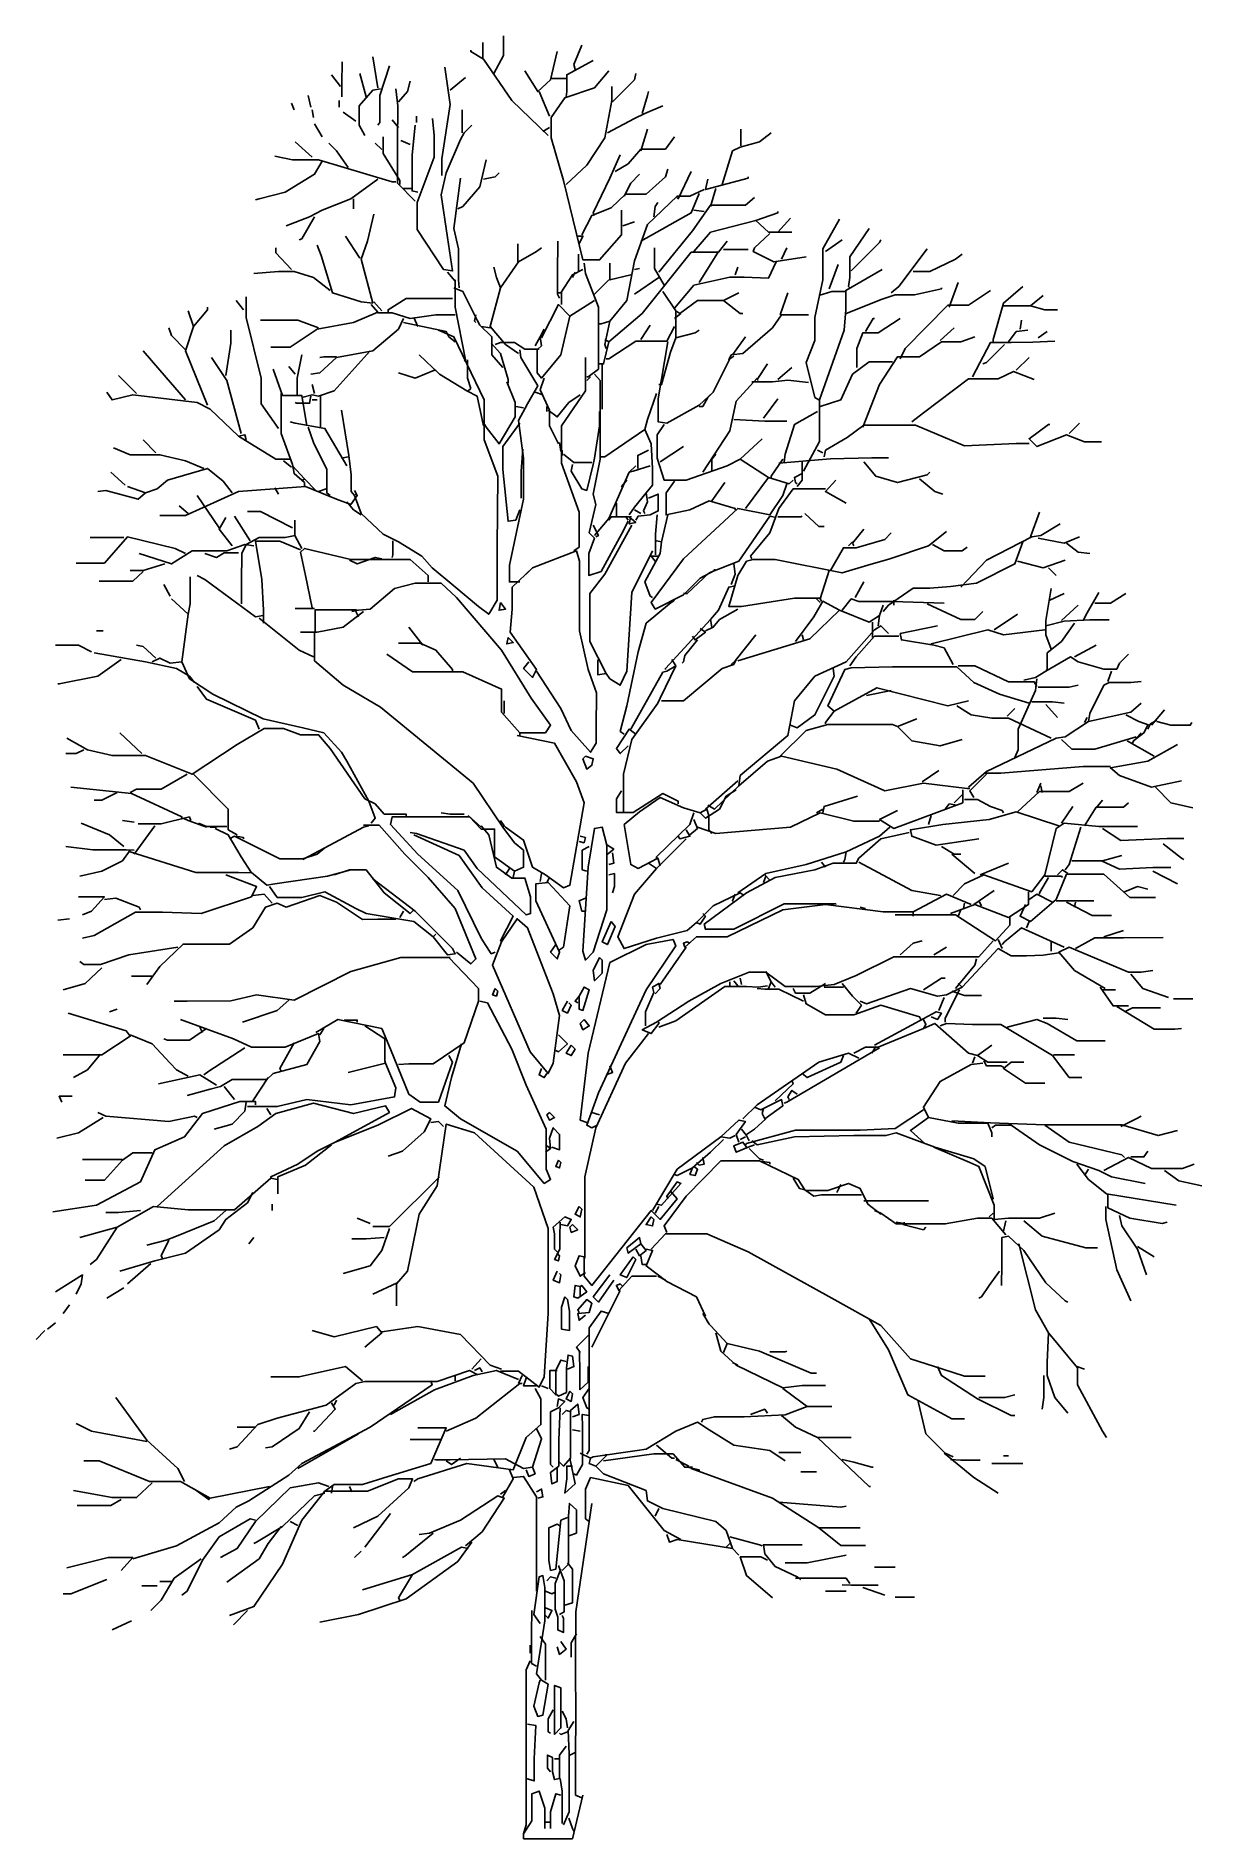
# Model space of a CAD drawing. Header units: metres. Extents: x -3.3 to 4.2, y -0.1 to 11.5.
import ezdxf

# ---------------------------------------------------------------- set-up
doc = ezdxf.new("R2010")
doc.units = ezdxf.units.M

msp = doc.modelspace()

# ---------------------------------------------------------------- linework, layer by layer
for p in [(-0.136, -0.033), (0.178, -0.066)]:
    msp.add_line(p, (-0.136, -0.066))
at = {"flags": 128}
for points in [[(-0.397, 11.331), (-0.397, 11.438)], [(-0.326, 11.24), (-0.264, 11.356), (-0.264, 11.48)], [(-1.07, 11.149), (-1.103, 11.347)], [(0.021, 10.843), (-0.211, 11.066), (-0.393, 11.331), (-0.475, 11.38), (-0.475, 11.389)], [(0.079, 11.38), (0.037, 11.199), (-0.045, 11.124), (-0.128, 11.256)], [(0.136, 11.091), (0.14, 11.124), (0.14, 11.232), (0.31, 11.322)], [(0.194, 11.265), (0.186, 11.298), (0.236, 11.422)], [(-1.31, 11.157), (-1.368, 11.232)], [(-1.298, 11.314), (-1.3, 11.174), (-1.3, 11.091)], [(-1.145, 11.091), (-1.186, 11.24)], [(-0.996, 11.289), (-1.058, 11.099), (-1.058, 10.926), (-1.07, 10.909)], [(-0.641, 11.281), (-0.607, 11.041), (-0.661, 10.694), (-0.661, 10.587)], [(-0.607, 11.132), (-0.508, 11.215)], [(0.492, 10.364), (0.492, 10.207), (0.351, 10.046), (0.244, 10.046), (0.12, 10.554), (0.041, 10.827), (0.041, 10.959), (0.128, 11.083), (0.318, 11.149), (0.409, 11.256)], [(0.045, 11.207), (0.136, 11.207)], [(0.434, 11.058), (0.574, 11.199), (0.583, 11.24)], [(-1.517, 11.099), (-1.5, 11.025)], [(-1.054, 11.141), (-1.103, 11.132), (-1.19, 11.033), (-1.19, 10.909), (-1.153, 10.843)], [(-0.955, 11.141), (-0.942, 11.033), (-0.944, 10.794), (-0.944, 10.537), (-0.831, 10.422)], [(-0.938, 11.058), (-0.88, 11.124), (-0.864, 11.19)], [(-0.037, 11.124), (0.029, 10.967)], [(0.43, 11.157), (0.43, 11.066), (0.384, 10.827), (0.269, 10.653), (0.136, 10.529)], [(0.624, 10.984), (0.657, 11.099), (0.665, 11.124)], [(-1.624, 11.05), (-1.607, 11.008)], [(-1.492, 11.008), (-1.483, 10.959)], [(-1.318, 11.066), (-1.318, 11.025)], [(-1.211, 10.934), (-1.293, 10.992)], [(-0.529, 10.86), (-0.529, 11.008)], [(0.401, 10.86), (0.574, 10.951), (0.641, 10.984), (0.756, 11.033)], [(-1.475, 10.918), (-1.426, 10.835)], [(-0.938, 10.893), (-0.979, 10.942)], [(-0.831, 10.909), (-0.851, 10.719), (-0.851, 10.488), (-0.814, 10.479)], [(-0.822, 10.967), (-0.822, 10.926)], [(-0.719, 10.951), (-0.709, 10.843), (-0.709, 10.703), (-0.818, 10.413), (-0.818, 10.24), (-0.649, 9.984), (-0.591, 9.975), (-0.624, 10.19), (-0.665, 10.463), (-0.632, 10.603), (-0.541, 10.818), (-0.517, 10.86), (-0.467, 10.909)], [(0.029, 10.893), (-0.012, 10.868)], [(0.616, 10.744), (0.657, 10.884)], [(1.45, 10.86), (1.376, 10.802), (1.252, 10.769), (1.202, 10.744), (1.136, 10.529)], [(1.256, 10.777), (1.256, 10.884)], [(-1.492, 10.703), (-1.599, 10.802)], [(-1.26, 10.637), (-1.335, 10.744), (-1.384, 10.794)], [(-1.045, 10.752), (-1.087, 10.794)], [(-1.037, 10.835), (-1.037, 10.727), (-0.93, 10.554), (-0.93, 10.529)], [(-0.922, 10.81), (-0.864, 10.785)], [(0.45, 10.612), (0.533, 10.661), (0.616, 10.756), (0.773, 10.756), (0.831, 10.835)], [(-1.426, 10.678), (-1.475, 10.595), (-1.665, 10.479), (-1.831, 10.438), (-1.855, 10.43)], [(-1.731, 10.711), (-1.616, 10.686), (-1.45, 10.686), (-0.979, 10.546), (-0.955, 10.546)], [(-0.376, 10.686), (-0.417, 10.513), (-0.525, 10.389), (-0.558, 10.372)], [(0.236, 10.207), (0.302, 10.331), (0.426, 10.38), (0.517, 10.467), (0.649, 10.467), (0.773, 10.579), (0.789, 10.628)], [(0.483, 10.719), (0.417, 10.57), (0.31, 10.347), (0.318, 10.331)], [(-1.07, 10.562), (-1.244, 10.438), (-1.426, 10.364), (-1.508, 10.322), (-1.657, 10.265)], [(-0.541, 10.57), (-0.583, 10.248), (-0.554, 10.116), (-0.554, 9.918), (-0.55, 9.868)], [(-0.393, 10.562), (-0.318, 10.579), (-0.293, 10.603)], [(0.508, 10.455), (0.55, 10.537), (0.607, 10.595)], [(0.938, 10.612), (0.855, 10.438), (0.847, 10.446)], [(1.045, 10.562), (1.029, 10.496), (1.302, 10.57), (1.302, 10.579)], [(-1.227, 10.438), (-1.227, 10.372)], [(-0.905, 10.504), (-0.847, 10.504)], [(1.021, 10.496), (0.93, 10.455), (0.847, 10.455), (0.657, 10.273), (0.574, 10.041), (0.525, 9.785), (0.417, 9.653), (0.384, 9.504), (0.393, 9.479)], [(0.988, 10.471), (0.938, 10.347), (0.616, 10.165)], [(0.698, 10.322), (0.707, 10.389), (0.723, 10.413)], [(0.731, 9.967), (0.946, 10.232), (1.062, 10.397), (1.285, 10.397), (1.343, 10.446)], [(1.095, 10.504), (1.062, 10.389)], [(-1.475, 10.322), (-1.558, 10.182), (-1.574, 10.174)], [(-1.095, 10.339), (-1.136, 10.165), (-1.178, 10.05), (-1.103, 9.769), (-1.178, 9.777), (-1.36, 9.835), (-1.434, 10.075), (-1.459, 10.141)], [(0.5, 10.265), (0.574, 10.289)], [(0.955, 10.364), (1.021, 10.356)], [(0.955, 10.099), (1.062, 10.223), (1.351, 10.298), (1.492, 10.347), (1.492, 10.356)], [(1.351, 10.298), (1.434, 10.223), (1.583, 10.223)], [(1.492, 10.223), (1.574, 10.314)], [(1.888, 10.306), (1.781, 10.116), (1.781, 9.918), (1.731, 9.678), (1.731, 9.529), (1.674, 9.389), (1.731, 9.165), (1.756, 9.149)], [(-1.186, 10.058), (-1.277, 10.199)], [(0.083, 10.165), (0.081, 9.959), (0.081, 9.827), (0.095, 9.802)], [(0.219, 10.149), (0.244, 10.199), (0.202, 10.199)], [(1.169, 10.165), (1.112, 10.095), (0.938, 10.095), (0.624, 9.703), (0.409, 9.521), (0.384, 9.537)], [(1.442, 10.215), (1.343, 10.124), (1.335, 10.099), (1.467, 10.033), (1.674, 10.066)], [(1.798, 10.099), (1.905, 10.174)], [(2.079, 10.248), (1.955, 10.066), (1.955, 9.934), (1.946, 9.876), (1.955, 9.868)], [(1.963, 9.975), (2.145, 10.157), (2.153, 10.174)], [(-1.624, 9.984), (-1.723, 10.091), (-1.723, 10.124)], [(-0.169, 9.446), (-0.252, 9.504), (-0.351, 9.62), (-0.285, 9.868), (-0.169, 10.033), (-0.054, 10.099), (-0.021, 10.124)], [(-0.174, 10.033), (-0.174, 10.149)], [(0.215, 10.083), (0.215, 9.975)], [(0.703, 10.124), (0.703, 9.992), (0.764, 9.884)], [(1.112, 10.099), (0.988, 9.901)], [(1.145, 10.112), (1.302, 10.112)], [(1.517, 10.05), (1.55, 10.124)], [(2.45, 10.116), (2.269, 9.876), (2.219, 9.835)], [(2.36, 9.971), (2.467, 9.971), (2.632, 10.05), (2.674, 10.083)], [(-1.864, 9.959), (-1.707, 9.971), (-1.607, 9.971), (-1.483, 9.934), (-1.376, 9.851)], [(-0.624, 9.967), (-0.574, 9.909)], [(-0.285, 9.868), (-0.31, 9.934), (-0.326, 10)], [(0.244, 9.984), (0.178, 9.951), (0.103, 9.835), (0.079, 9.835)], [(0.194, 9.967), (0.178, 9.934)], [(0.252, 10.025), (0.26, 9.959), (0.343, 9.744), (0.343, 9.347), (0.277, 9.298), (0.269, 9.298)], [(0.55, 9.951), (0.417, 9.918), (0.417, 10.025)], [(0.574, 9.984), (0.607, 9.992)], [(0.731, 9.934), (0.574, 9.827)], [(1.483, 10.033), (1.434, 9.93), (1.277, 9.936), (1.186, 9.936), (0.955, 9.884), (0.831, 9.736)], [(1.219, 9.951), (1.236, 10)], [(1.657, 8.694), (1.76, 8.884), (1.76, 9.149), (1.917, 9.595), (1.928, 9.727), (1.928, 9.851), (2.161, 9.984)], [(1.822, 9.86), (1.88, 10.017)], [(-0.583, 9.868), (-0.525, 9.843), (-0.434, 9.661), (-0.417, 9.628), (-0.339, 9.554), (-0.339, 9.438), (-0.269, 9.356)], [(-0.574, 9.918), (-0.574, 9.744), (-0.508, 9.405), (-0.517, 9.397)], [(0.107, 9.843), (0.107, 9.76)], [(0.409, 9.918), (0.318, 9.827)], [(0.756, 9.843), (0.839, 9.719), (0.839, 9.546), (0.963, 9.579), (0.988, 9.595)], [(1.244, 9.835), (1.145, 9.785), (1.252, 9.703), (1.269, 9.703)], [(1.508, 9.694), (1.558, 9.835)], [(1.756, 9.818), (1.839, 9.843), (1.93, 9.843)], [(1.93, 9.703), (2.161, 9.794), (2.244, 9.822), (2.368, 9.822), (2.541, 9.86), (2.541, 9.868)], [(2.277, 9.413), (2.31, 9.479), (2.583, 9.756), (2.715, 9.756), (2.855, 9.851)], [(2.591, 9.744), (2.649, 9.901)], [(3.062, 9.876), (2.938, 9.769), (2.872, 9.537), (2.872, 9.521)], [(3.112, 9.752), (3.194, 9.818)], [(-2.285, 9.719), (-2.252, 9.62), (-2.161, 9.727), (-2.161, 9.744)], [(-1.93, 9.727), (-1.979, 9.785)], [(-1.913, 9.81), (-1.913, 9.678), (-1.818, 9.289), (-1.818, 9.124), (-1.707, 8.967)], [(-1.112, 9.76), (-1.07, 9.711), (-1.227, 9.645), (-1.459, 9.603), (-1.632, 9.488), (-1.756, 9.488)], [(-1.095, 9.777), (-1.045, 9.719)], [(-1.07, 9.707), (-0.979, 9.707), (-0.864, 9.67), (-0.698, 9.694), (-0.574, 9.694)], [(-0.591, 9.798), (-0.888, 9.798), (-1.004, 9.727), (-1.004, 9.711)], [(0.318, 9.785), (0.161, 9.686), (0.087, 9.76), (-0.021, 9.546)], [(0.872, 9.703), (0.831, 9.67)], [(1.145, 9.785), (0.979, 9.785), (0.864, 9.703), (0.839, 9.719)], [(2.938, 9.752), (3.112, 9.752), (3.203, 9.727), (3.285, 9.727)], [(-2.302, 9.471), (-2.393, 9.562), (-2.409, 9.612)], [(-2.252, 9.62), (-2.302, 9.463), (-2.161, 9.116)], [(-2.045, 9.306), (-2.012, 9.513), (-2.012, 9.595)], [(-1.45, 9.612), (-1.583, 9.661), (-1.822, 9.661)], [(-0.905, 9.67), (-0.938, 9.603), (-1.103, 9.463), (-1.335, 9.422), (-1.442, 9.322), (-1.5, 9.314)], [(-0.682, 9.595), (-0.583, 9.554), (-0.388, 9.149), (-0.388, 8.893), (-0.302, 8.661), (-0.306, 8.207), (-0.306, 7.868), (-0.359, 7.777), (-0.426, 7.827), (-0.583, 7.959), (-0.723, 8.075), (-0.789, 8.149), (-0.938, 8.24), (-1.037, 8.289), (-1.178, 8.422), (-1.219, 8.537), (-1.211, 8.546)], [(-0.905, 9.645), (-0.632, 9.587), (-0.616, 9.554), (-0.574, 9.521)], [(-0.839, 9.678), (-0.814, 9.62)], [(-0.442, 9.694), (-0.45, 9.653), (-0.442, 9.645)], [(-0.409, 9.62), (-0.351, 9.612)], [(0.161, 9.686), (0.103, 9.438), (-0.021, 9.289), (-0.05, 9.322), (-0.05, 9.471), (-0.037, 9.479)], [(-0.004, 9.603), (-0.029, 9.554)], [(0.417, 9.653), (0.36, 9.637), (0.351, 9.637)], [(0.831, 9.62), (0.781, 9.525), (0.583, 9.525), (0.409, 9.413), (0.393, 9.413)], [(0.616, 9.537), (0.674, 9.628)], [(1.178, 9.405), (1.194, 9.438), (1.269, 9.446), (1.459, 9.612), (1.517, 9.694), (1.69, 9.694)], [(2.277, 9.67), (2.136, 9.579), (2.037, 9.579), (2, 9.479), (2, 9.356)], [(2.054, 9.587), (2.103, 9.67), (2.112, 9.67)], [(2.533, 9.529), (2.624, 9.612)], [(3.095, 9.595), (3.021, 9.587), (2.971, 9.521)], [(3.045, 9.603), (3.054, 9.661)], [(3.161, 9.546), (3.219, 9.587)], [(-0.343, 9.513), (-0.285, 9.446), (-0.236, 9.281), (-0.236, 9.256)], [(-0.318, 9.504), (-0.285, 9.517), (-0.194, 9.517), (-0.128, 9.475), (-0.045, 9.475), (-0.021, 9.496), (-0.029, 9.554), (-0.062, 9.496)], [(-0.161, 9.471), (-0.153, 9.422), (-0.045, 9.24), (-0.112, 9.124), (-0.169, 9.017), (-0.136, 8.777), (-0.136, 8.513), (-0.227, 8.091), (-0.227, 7.984), (-0.161, 7.984)], [(0.409, 9.521), (0.376, 9.38), (0.351, 9.38)], [(0.789, 9.521), (0.727, 9.157), (0.727, 9.008), (0.781, 9), (0.988, 9.116), (1.079, 9.198), (1.186, 9.413), (1.211, 9.43)], [(0.839, 9.546), (0.806, 9.455), (0.748, 9.248), (0.731, 9.248)], [(1.202, 9.438), (1.285, 9.554)], [(2.037, 8.975), (2.145, 9.248), (2.26, 9.426), (2.401, 9.426), (2.541, 9.521), (2.665, 9.521), (2.756, 9.554)], [(3.269, 9.525), (3.128, 9.519), (2.988, 9.516), (2.855, 9.516), (2.74, 9.298)], [(2.946, 9.504), (2.831, 9.389), (2.806, 9.38)], [(-2.302, 9.149), (-2.467, 9.339), (-2.574, 9.463)], [(-2.136, 9.422), (-2.037, 9.273), (-1.946, 8.934)], [(-1.599, 9.314), (-1.641, 9.364)], [(-1.558, 9.438), (-1.587, 9.289), (-1.587, 9.182)], [(-1.12, 9.463), (-1.351, 9.207), (-1.45, 9.174), (-1.492, 9.182), (-1.558, 9.165)], [(-1.335, 9.426), (-1.417, 9.426), (-1.442, 9.422)], [(-0.806, 9.438), (-0.674, 9.314), (-0.5, 9.207), (-0.434, 9.174), (-0.393, 8.984)], [(-0.496, 9.405), (-0.496, 9.289), (-0.475, 9.223), (-0.492, 9.207)], [(0.26, 9.422), (0.26, 9.207), (0.107, 8.984), (0.107, 8.744), (0.219, 8.43), (0.219, 8.207), (0.186, 8.182)], [(0.368, 9.38), (0.368, 9.091)], [(1.426, 9.38), (1.36, 9.281), (1.368, 9.273)], [(1.492, 9.281), (1.583, 9.356)], [(2.227, 9.393), (2.079, 9.393), (1.971, 9.314), (1.897, 9.149), (1.764, 9.108)], [(3.021, 9.339), (3.103, 9.422)], [(-2.616, 9.19), (-2.731, 9.306)], [(-1.74, 9.347), (-1.682, 9.178), (-1.558, 9.178), (-1.525, 8.984)], [(-1.475, 9.19), (-1.492, 9.248)], [(-0.707, 9.339), (-0.831, 9.289), (-0.938, 9.322)], [(-0.707, 9.347), (-0.674, 9.314)], [(-0.244, 9.265), (-0.19, 9.132), (-0.19, 9.041), (-0.293, 8.868), (-0.376, 8.975), (-0.384, 8.992)], [(-0.004, 9.289), (-0.029, 9.215), (0.029, 9.083), (0.029, 8.984), (0.087, 8.868)], [(0.293, 9.298), (0.269, 9.273)], [(0.318, 9.314), (0.355, 9.273), (0.355, 8.769), (0.31, 8.546), (0.326, 8.479), (0.285, 8.298), (0.318, 8.265), (0.281, 8.165), (0.281, 8.025), (0.36, 8.05), (0.492, 8.289), (0.533, 8.372)], [(1.36, 9.289), (1.227, 9.141), (1.186, 8.951), (1.012, 8.686)], [(1.69, 9.26), (1.558, 9.275), (1.459, 9.266), (1.326, 9.266)], [(3.136, 9.281), (3.004, 9.331), (2.905, 9.285), (2.715, 9.285), (2.426, 9.066), (2.351, 9.008)], [(-2.806, 9.198), (-2.773, 9.149), (-2.641, 9.182), (-2.227, 9.132), (-2.145, 9.091), (-1.963, 8.917), (-1.922, 8.926), (-1.913, 8.893)], [(-1.69, 9.19), (-1.69, 8.934), (-1.616, 8.736), (-1.607, 8.678), (-1.541, 8.62), (-1.541, 8.595)], [(-1.5, 9.174), (-1.508, 9.128), (-1.591, 9.128), (-1.599, 9.132)], [(-1.492, 9.149), (-1.459, 9.149)], [(-1.438, 9.174), (-1.438, 8.975)], [(-0.062, 9.198), (-0.012, 9.182)], [(0.227, 9.182), (0.153, 9.132), (0.079, 9.041), (0.021, 9.083)], [(0.715, 9.19), (0.657, 9.025), (0.641, 8.959), (0.384, 8.785), (0.36, 8.785)], [(1.07, 9.19), (1.045, 9.165), (1.012, 9.108), (0.988, 9.108)], [(1.401, 9.033), (1.492, 9.157)], [(-1.269, 8.727), (-1.409, 8.967), (-1.599, 9), (-1.632, 9.008)], [(-1.302, 9.083), (-1.256, 8.794), (-1.242, 8.67), (-1.242, 8.562), (-1.219, 8.537)], [(-0.186, 9.108), (-0.136, 9.099)], [(0.012, 9.108), (0.012, 9.075)], [(0.351, 9.075), (0.351, 8.984), (0.318, 8.777), (0.31, 8.736), (0.269, 8.57), (0.236, 8.579), (0.169, 8.694), (0.178, 8.736)], [(1.211, 9.025), (1.409, 9.013), (1.55, 9.013)], [(1.748, 9.075), (1.599, 8.992), (1.541, 8.802), (1.533, 8.752), (1.541, 8.744)], [(-2.492, 8.81), (-2.574, 8.893)], [(-1.963, 8.917), (-1.723, 8.769), (-1.632, 8.769)], [(-1.517, 8.975), (-1.483, 8.876), (-1.397, 8.703), (-1.397, 8.554), (-1.376, 8.537)], [(-0.161, 9), (-0.269, 8.851), (-0.269, 8.703), (-0.236, 8.372), (-0.186, 8.38), (-0.161, 8.446)], [(0.641, 8.959), (0.682, 8.868), (0.69, 8.711), (0.69, 8.603), (0.649, 8.554), (0.657, 8.496), (0.632, 8.438), (0.641, 8.422)], [(0.764, 8.992), (0.719, 8.926), (0.719, 8.777), (0.764, 8.636), (0.905, 8.636), (1.169, 8.727), (1.252, 8.769), (1.434, 8.653), (1.285, 8.455)], [(1.252, 8.769), (1.393, 8.901)], [(1.789, 8.785), (1.798, 8.827), (1.938, 8.909), (2.045, 8.988), (2.376, 8.988), (2.69, 8.856), (3.021, 8.87), (3.103, 8.87)], [(3.566, 8.88), (3.459, 8.88), (3.343, 8.926), (3.153, 8.851), (3.103, 8.901), (3.227, 8.992), (3.236, 8.992)], [(3.36, 8.934), (3.426, 9)], [(-2.186, 8.711), (-2.302, 8.76), (-2.467, 8.798), (-2.657, 8.798), (-2.765, 8.843)], [(-1.26, 8.785), (-1.302, 8.777)], [(-0.14, 8.835), (-0.151, 8.694), (-0.151, 8.521)], [(0.095, 8.876), (0.103, 8.818)], [(0.112, 8.827), (0.112, 8.794)], [(0.12, 8.802), (0.186, 8.748), (0.302, 8.748)], [(0.665, 8.827), (0.595, 8.794), (0.595, 8.711)], [(0.74, 8.752), (0.888, 8.851)], [(1.095, 8.802), (1.07, 8.769), (1.07, 8.694)], [(1.5, 8.744), (1.831, 8.773), (2.095, 8.779), (2.203, 8.779)], [(1.748, 8.827), (1.781, 8.81)], [(-2.781, 8.686), (-2.69, 8.603)], [(-2.674, 8.595), (-2.558, 8.554), (-2.484, 8.579), (-2.417, 8.636), (-2.161, 8.711), (-2.062, 8.628), (-2.004, 8.554)], [(-1.674, 8.76), (-1.624, 8.719)], [(-1.616, 8.727), (-1.541, 8.645), (-1.55, 8.636)], [(0.583, 8.727), (0.541, 8.686), (0.409, 8.389), (0.318, 8.281)], [(0.674, 8.727), (0.566, 8.694), (0.541, 8.686)], [(1.525, 8.769), (1.45, 8.661), (1.45, 8.653)], [(1.649, 8.678), (1.599, 8.653), (1.607, 8.62), (1.616, 8.612)], [(1.649, 8.76), (1.649, 8.636), (1.616, 8.595)], [(2.045, 8.752), (2.12, 8.661), (2.26, 8.62), (2.45, 8.67), (2.467, 8.686)], [(-2.558, 8.554), (-2.607, 8.513), (-2.814, 8.57), (-2.864, 8.562)], [(-2.467, 8.409), (-2.302, 8.409), (-1.963, 8.562), (-1.533, 8.595), (-1.335, 8.513), (-1.244, 8.479), (-1.202, 8.537), (-1.219, 8.57)], [(-1.731, 8.587), (-1.707, 8.546)], [(-1.541, 8.645), (-1.467, 8.57)], [(-1.401, 8.579), (-1.45, 8.562)], [(0.525, 8.636), (0.492, 8.595), (0.5, 8.587)], [(0.649, 8.554), (0.574, 8.463), (0.541, 8.413)], [(0.665, 8.521), (0.727, 8.546), (0.727, 8.438), (0.674, 8.413), (0.599, 8.405), (0.583, 8.38)], [(1.55, 8.612), (1.525, 8.537), (1.442, 8.413), (1.236, 8.455), (0.888, 8.132), (0.682, 7.851), (0.707, 7.81), (0.888, 7.901), (0.996, 8.008), (1.087, 8.058), (1.087, 8.066)], [(0.831, 8.628), (0.777, 8.554), (0.777, 8.413), (0.93, 8.446), (1.054, 8.504), (1.219, 8.455), (1.219, 8.446)], [(1.07, 8.504), (1.153, 8.62)], [(1.798, 8.579), (1.591, 8.579), (1.5, 8.455), (1.442, 8.298), (1.318, 8.149), (1.326, 8.132)], [(1.434, 8.653), (1.566, 8.612), (1.591, 8.636)], [(1.864, 8.636), (1.798, 8.562), (1.93, 8.488)], [(2.401, 8.645), (2.5, 8.562), (2.55, 8.546)], [(-2.285, 8.422), (-2.343, 8.471)], [(-2.227, 8.537), (-2.087, 8.331)], [(-1.616, 8.331), (-1.822, 8.434), (-1.905, 8.434)], [(-1.269, 8.496), (-1.227, 8.446), (-1.178, 8.413)], [(0.459, 8.488), (0.459, 8.405)], [(0.574, 8.446), (0.616, 8.422)], [(3.112, 8.273), (3.169, 8.43)], [(-2.045, 8.397), (-2.087, 8.322), (-2.004, 8.215)], [(-1.888, 8.248), (-1.988, 8.405)], [(-1.603, 8.38), (-1.603, 8.281), (-1.558, 8.198)], [(0.558, 8.347), (0.384, 8.033), (0.289, 7.909), (0.289, 7.603), (0.393, 7.397)], [(0.31, 8.347), (0.343, 8.281), (0.326, 8.273)], [(0.55, 8.405), (0.541, 8.355), (0.583, 8.364), (0.541, 8.401), (0.426, 8.401), (0.409, 8.38)], [(0.517, 8.405), (0.533, 8.38)], [(0.719, 8.413), (0.709, 8.289), (0.709, 8.157)], [(0.789, 8.413), (0.748, 8.24), (0.715, 8.248)], [(1.483, 8.397), (1.442, 8.405), (1.244, 8.116), (1.054, 8.041), (0.913, 7.909), (0.888, 7.909)], [(1.492, 8.401), (1.641, 8.401), (1.649, 8.405)], [(1.665, 8.422), (1.756, 8.339), (1.789, 8.339)], [(2.045, 8.322), (1.971, 8.232), (1.979, 8.215)], [(2.665, 7.951), (2.831, 8.124), (3.12, 8.273), (3.178, 8.281), (3.302, 8.355)], [(-2.302, 8.165), (-2.368, 8.198), (-2.674, 8.273), (-2.822, 8.103), (-3.004, 8.103)], [(-2.698, 8.269), (-2.913, 8.269)], [(-2.599, 8.165), (-2.393, 8.099), (-2.26, 8.182), (-2.037, 8.182), (-1.922, 8.223), (-1.864, 8.215)], [(-1.599, 8.281), (-1.665, 8.269), (-1.831, 8.269), (-1.913, 8.223), (-1.942, 8.165), (-1.944, 7.984), (-1.944, 7.843)], [(-1.566, 8.19), (-1.698, 8.244), (-1.855, 8.244), (-1.814, 8), (-1.802, 7.802), (-1.802, 7.719)], [(-1.492, 7.818), (-1.533, 8.025), (-1.566, 8.174), (-1.541, 8.198), (-1.244, 8.128), (-0.864, 8.128), (-0.748, 8.025), (-0.748, 7.984)], [(-0.975, 8.248), (-0.975, 8.157), (-0.979, 8.141)], [(0.748, 8.24), (0.74, 8.165), (0.641, 7.984), (0.674, 7.893), (0.69, 7.884)], [(2.574, 8.306), (2.459, 8.215), (2.211, 8.132), (2.07, 8.091), (1.905, 8.041), (1.475, 8.128), (1.335, 8.128), (1.293, 8.116), (1.236, 8.025), (1.178, 7.827), (1.26, 7.827), (1.599, 7.88), (1.764, 7.88)], [(1.831, 8.058), (1.913, 8.203), (1.996, 8.203), (2.178, 8.256), (2.219, 8.298)], [(1.971, 8.24), (1.946, 8.215)], [(3.062, 8.24), (3.012, 8.099), (2.765, 7.975), (2.599, 7.955), (2.467, 7.944), (2.36, 7.944), (2.203, 7.835), (2.169, 7.794)], [(2.484, 8.223), (2.558, 8.182), (2.674, 8.182), (2.707, 8.207)], [(3.161, 8.265), (3.327, 8.232), (3.426, 8.273)], [(3.343, 8.232), (3.417, 8.174), (3.492, 8.165)], [(-2.434, 8.099), (-2.574, 8.058), (-2.657, 8.058)], [(-1.963, 8.17), (-2.054, 8.17), (-2.103, 8.141), (-2.178, 8.165)], [(-1.045, 8.132), (-1.087, 8.141), (-1.202, 8.099), (-1.252, 8.124)], [(-0.103, 7.471), (-0.136, 7.43), (-0.079, 7.372), (-0.054, 7.422), (-0.223, 7.661), (-0.209, 7.81), (-0.209, 7.951), (-0.079, 8.075), (0.202, 8.182), (0.223, 8.116), (0.223, 7.67), (0.277, 7.422), (0.331, 7.273), (0.329, 7.05), (0.329, 6.951), (0.293, 6.893), (0.169, 7.033), (0.103, 7.174), (-0.054, 7.413)], [(0.69, 8.182), (0.558, 7.917), (0.525, 7.413), (0.483, 7.322), (0.417, 7.364), (0.393, 7.397), (0.339, 7.389), (0.339, 7.479), (0.343, 7.488)], [(0.674, 8.157), (0.707, 8.116)], [(0.682, 8.149), (0.723, 8.149)], [(1.211, 8.099), (1.219, 8.033), (1.194, 7.967)], [(3.029, 8.116), (3.194, 8.075), (3.335, 8.124)], [(-2.574, 8.05), (-2.641, 7.988), (-2.855, 7.988)], [(-2.442, 7.967), (-2.401, 7.893)], [(-2.393, 7.876), (-2.285, 7.777), (-2.273, 7.843), (-2.273, 8.017)], [(-1.806, 7.769), (-1.855, 7.76), (-2.178, 8), (-2.227, 8.025)], [(-1.236, 7.794), (-1.194, 7.802), (-1.12, 7.81), (-0.963, 7.942), (-0.831, 7.975), (-0.665, 7.975), (-0.566, 7.884), (-0.277, 7.546), (-0.087, 7.24), (0.037, 7.066), (0.004, 7.017), (-0.161, 7.017), (-0.161, 7)], [(-0.079, 8.075), (-0.12, 8.033)], [(1.822, 8.058), (1.764, 7.876), (1.773, 7.86)], [(1.988, 7.884), (2.045, 7.984)], [(3.227, 8.075), (3.277, 8.025)], [(-0.285, 7.851), (-0.252, 7.81), (-0.293, 7.802), (-0.285, 7.851)], [(0.831, 7.868), (0.798, 7.843), (0.789, 7.851)], [(1.219, 7.959), (1.178, 7.951), (1.112, 7.802), (1.062, 7.744)], [(1.607, 7.603), (1.723, 7.76), (1.781, 7.86), (1.888, 7.802), (1.698, 7.62), (1.236, 7.479)], [(1.74, 7.876), (1.764, 7.851)], [(2.558, 7.847), (2.227, 7.858), (2.012, 7.858), (1.963, 7.876), (1.905, 7.802)], [(2.236, 7.868), (2.236, 7.835)], [(3.244, 7.942), (3.211, 7.736), (3.211, 7.645), (3.244, 7.554)], [(3.236, 7.868), (3.327, 7.909)], [(3.55, 7.917), (3.475, 7.785), (3.45, 7.736)], [(3.525, 7.847), (3.624, 7.847), (3.723, 7.909)], [(-2.285, 7.777), (-2.326, 7.471), (-2.277, 7.364), (-2.128, 7.265), (-1.806, 7.108), (-1.55, 7.05), (-1.417, 7.017), (-1.302, 6.893), (-1.269, 6.835), (-1.128, 6.579), (-1.087, 6.471), (-1.112, 6.438)], [(-1.831, 7.752), (-1.574, 7.546), (-1.483, 7.504)], [(-1.475, 7.814), (-1.599, 7.814)], [(-1.161, 7.794), (-1.293, 7.694), (-1.459, 7.661), (-1.566, 7.661)], [(-1.471, 7.661), (-1.471, 7.806), (-1.211, 7.806), (-1.202, 7.802)], [(-1.211, 7.794), (-1.194, 7.76)], [(0.798, 7.843), (0.649, 7.719), (0.599, 7.537), (0.525, 7.19), (0.483, 7.025), (0.508, 7.008)], [(1.07, 7.694), (1.062, 7.744), (0.773, 7.43), (0.773, 7.422)], [(1.236, 7.81), (1.12, 7.744), (1.079, 7.694), (1.029, 7.67)], [(2.169, 7.835), (2.145, 7.769), (2.079, 7.727), (1.888, 7.802)], [(2.145, 7.769), (2.136, 7.703)], [(2.45, 7.843), (2.665, 7.744), (2.756, 7.744), (2.806, 7.794)], [(2.88, 7.678), (3.029, 7.777)], [(3.211, 7.703), (3.327, 7.732), (3.492, 7.742), (3.616, 7.742)], [(3.31, 7.736), (3.417, 7.835)], [(-2.872, 7.67), (-2.831, 7.67)], [(-1.475, 7.661), (-1.475, 7.479), (-1.293, 7.322), (-1.054, 7.182), (-0.459, 6.694), (-0.269, 6.413), (-0.194, 6.314), (-0.136, 6.265), (-0.136, 6.157), (-0.194, 6.132), (-0.322, 6.223), (-0.322, 6.401), (-0.409, 6.401), (-0.483, 6.479), (-0.979, 6.479), (-0.988, 6.43), (-0.814, 6.24), (-0.558, 6.008), (-0.409, 5.703), (-0.343, 5.603), (-0.318, 5.612)], [(-0.781, 7.579), (-0.872, 7.694)], [(-0.236, 7.628), (-0.202, 7.595), (-0.244, 7.587), (-0.236, 7.628)], [(0.996, 7.686), (1.029, 7.661), (0.963, 7.612), (0.946, 7.636)], [(1.045, 6.554), (1.087, 6.529), (1.244, 6.678), (1.252, 6.744), (1.558, 7), (1.599, 7.223), (1.731, 7.38), (1.93, 7.471), (2.112, 7.678), (2.153, 7.703), (2.203, 7.653)], [(1.351, 7.645), (1.219, 7.479), (1.194, 7.455)], [(1.649, 7.645), (1.657, 7.612)], [(1.955, 7.446), (1.996, 7.504), (2.112, 7.636), (2.244, 7.636), (2.269, 7.636)], [(2.099, 7.727), (2.099, 7.628)], [(2.517, 7.703), (2.277, 7.653), (2.285, 7.612), (2.492, 7.579), (2.558, 7.562), (2.616, 7.455)], [(3.203, 7.678), (2.938, 7.645), (2.839, 7.678), (2.475, 7.587), (2.475, 7.579)], [(3.393, 7.719), (3.31, 7.603), (3.219, 7.529), (3.219, 7.422), (3.211, 7.413)], [(-3.136, 7.579), (-2.988, 7.579), (-2.905, 7.537)], [(-2.888, 7.529), (-2.558, 7.471), (-2.36, 7.43), (-2.277, 7.38), (-2.244, 7.339)], [(-2.492, 7.496), (-2.574, 7.57), (-2.616, 7.579)], [(-1.012, 7.521), (-0.847, 7.409), (-0.525, 7.409), (-0.277, 7.298), (-0.277, 7.149), (-0.161, 7.017)], [(-0.938, 7.591), (-0.798, 7.591), (-0.698, 7.546), (-0.591, 7.422), (-0.591, 7.413)], [(0.979, 7.612), (0.897, 7.513), (0.888, 7.471), (0.88, 7.463)], [(3.74, 7.521), (3.682, 7.463), (3.665, 7.426), (3.583, 7.426), (3.417, 7.471), (3.368, 7.504), (3.211, 7.413), (3.145, 7.372), (3.07, 7.355)], [(3.393, 7.504), (3.533, 7.579)], [(-2.715, 7.488), (-2.864, 7.38), (-3.112, 7.331), (-3.12, 7.331)], [(-2.517, 7.471), (-2.467, 7.496), (-2.401, 7.463), (-2.326, 7.471)], [(0.504, 6.504), (0.504, 6.752), (0.558, 6.975), (0.723, 7.207), (0.74, 7.24), (0.839, 7.446), (0.781, 7.413), (0.756, 7.405), (0.55, 7.041)], [(1.227, 7.488), (1.211, 7.455), (1.136, 7.43), (0.888, 7.223), (0.748, 7.223)], [(0.814, 7.488), (0.839, 7.446)], [(1.847, 7.43), (1.855, 7.38), (1.731, 7.132), (1.616, 7.05), (1.574, 7.066)], [(2.715, 7.223), (2.583, 7.19), (2.128, 7.306), (1.855, 7.157), (1.814, 7.19), (1.922, 7.422), (1.963, 7.434), (2.227, 7.44), (2.641, 7.44), (2.748, 7.339), (2.913, 7.265), (3.103, 7.207)], [(2.649, 7.446), (2.756, 7.446), (2.971, 7.343), (3.136, 7.343), (3.153, 7.314)], [(3.632, 7.413), (3.608, 7.347)], [(-2.227, 7.314), (-2.169, 7.232), (-1.855, 7.099), (-1.831, 7.041)], [(2.219, 7.289), (2.062, 7.256)], [(3.153, 7.364), (3.145, 7.289), (3.033, 7.041), (3.033, 6.909), (3.012, 6.86)], [(3.161, 7.31), (3.36, 7.31), (3.417, 7.322)], [(3.484, 7.091), (3.492, 7.141), (3.583, 7.322), (3.616, 7.339), (3.756, 7.339), (3.822, 7.347)], [(-0.26, 7.223), (-0.26, 7.141)], [(2.641, 7.19), (2.731, 7.132), (2.864, 7.112), (2.971, 7.112), (3.244, 6.984)], [(2.715, 6.67), (2.831, 6.769), (3.277, 6.984), (3.335, 6.992), (3.484, 7.091), (3.756, 7.149), (3.822, 7.207)], [(2.963, 7.124), (3.012, 7.174)], [(3.12, 7.215), (3.252, 7.215), (3.327, 7.207)], [(3.211, 7.198), (3.285, 7.116)], [(3.971, 7.165), (3.888, 7.066)], [(-3.062, 6.984), (-2.93, 6.909), (-2.773, 6.872), (-2.558, 6.872), (-2.26, 6.752), (-1.971, 6.942), (-1.798, 7.046), (-1.674, 7.046), (-1.566, 7.004), (-1.45, 7.004), (-1.376, 6.917), (-1.153, 6.595), (-1.087, 6.562), (-1.029, 6.496), (-0.888, 6.496), (-0.888, 6.479)], [(1.508, 6.868), (1.674, 7.033), (1.814, 7.07), (2.227, 7.07), (2.26, 7.058)], [(1.855, 7.157), (1.798, 7.083), (1.798, 7.074)], [(2.384, 7.108), (2.26, 7.058), (2.351, 6.967), (2.533, 6.934), (2.674, 6.975)], [(3.475, 7.116), (3.459, 7.083)], [(3.723, 7.132), (3.806, 7.091), (3.872, 7.066), (3.88, 7.074)], [(3.864, 7.066), (3.839, 7.017), (3.773, 6.967), (3.765, 6.951)], [(3.922, 7.099), (3.88, 7.074), (3.864, 7.041)], [(3.922, 7.091), (4.012, 7.066), (4.136, 7.066), (4.145, 7.083)], [(-2.583, 6.884), (-2.723, 7.017)], [(-0.178, 7), (0.062, 6.951), (0.202, 6.703), (0.252, 6.57), (0.161, 6.041), (0.12, 6.025), (0.004, 6.108), (-0.079, 6.157), (-0.136, 6.331), (-0.252, 6.413), (-0.26, 6.422)], [(0.533, 6.934), (0.483, 6.884), (0.459, 6.917), (0.541, 7.041), (0.583, 7.008)], [(3.789, 6.992), (3.525, 6.913), (3.376, 6.913), (3.31, 6.975)], [(4.079, 6.711), (3.888, 6.67), (3.682, 6.744), (3.624, 6.793), (3.864, 6.835), (4.054, 6.942)], [(3.731, 6.967), (3.905, 6.868)], [(3.822, 7.017), (3.789, 6.984)], [(-2.955, 6.909), (-3.004, 6.884), (-3.07, 6.884)], [(0.26, 6.868), (0.31, 6.851), (0.302, 6.81), (0.269, 6.785), (0.244, 6.851), (0.26, 6.868)], [(1.244, 6.678), (1.426, 6.835), (1.517, 6.868), (1.872, 6.785), (2.178, 6.645), (2.426, 6.694), (2.707, 6.661), (2.723, 6.661)], [(-2.293, 6.752), (-2.459, 6.657), (-2.616, 6.657), (-2.657, 6.636)], [(-2.252, 6.752), (-2.029, 6.529), (-2.029, 6.397), (-1.971, 6.364)], [(1.236, 6.711), (1.029, 6.529)], [(2.417, 6.703), (2.525, 6.777)], [(2.831, 6.752), (2.723, 6.645), (2.748, 6.603)], [(3.624, 6.802), (3.45, 6.802), (2.922, 6.76), (2.822, 6.76)], [(-3.037, 6.67), (-2.649, 6.628), (-2.326, 6.479), (-2.326, 6.471)], [(-2.74, 6.636), (-2.839, 6.587), (-2.888, 6.587)], [(0.492, 6.645), (0.459, 6.595), (0.459, 6.508), (0.566, 6.508), (0.756, 6.628), (0.855, 6.579), (0.855, 6.562)], [(0.996, 6.504), (0.888, 6.537), (0.74, 6.603), (0.607, 6.512), (0.508, 6.43), (0.55, 6.174), (0.599, 6.149), (0.723, 6.215), (0.74, 6.165)], [(1.227, 6.653), (1.161, 6.612), (1.12, 6.529), (1.029, 6.471), (0.996, 6.504), (1.037, 6.529), (1.05, 6.488), (1.05, 6.397), (1.07, 6.372)], [(2.004, 6.612), (1.789, 6.546), (1.781, 6.504)], [(2.678, 6.653), (2.678, 6.57), (2.236, 6.405), (2.145, 6.463), (2.26, 6.521)], [(2.674, 6.62), (2.624, 6.57)], [(2.69, 6.591), (2.773, 6.591), (2.855, 6.546), (2.93, 6.521), (2.938, 6.504)], [(3.029, 6.512), (3.169, 6.641), (3.36, 6.641), (3.45, 6.694)], [(3.178, 6.694), (3.153, 6.636)], [(3.178, 6.678), (3.186, 6.636)], [(3.533, 6.537), (3.574, 6.587)], [(3.913, 6.67), (4.012, 6.57), (4.153, 6.537)], [(-2.607, 6.434), (-2.459, 6.434), (-2.277, 6.479), (-2.269, 6.455)], [(-2.318, 6.471), (-2.285, 6.455), (-2.169, 6.413)], [(-0.517, 6.496), (-0.607, 6.496), (-0.665, 6.504)], [(-0.492, 6.488), (-0.409, 6.413)], [(0.955, 6.504), (0.93, 6.43), (0.715, 6.223), (0.715, 6.215)], [(0.979, 6.413), (1.095, 6.372), (1.574, 6.413), (1.764, 6.504), (1.979, 6.451), (2.145, 6.451)], [(1.781, 6.529), (1.74, 6.504)], [(2.781, 6.339), (2.508, 6.298), (2.351, 6.355), (2.343, 6.397), (2.55, 6.43), (2.847, 6.463), (3.021, 6.512), (3.293, 6.422)], [(2.475, 6.488), (2.459, 6.43)], [(2.641, 6.554), (2.591, 6.562), (2.566, 6.529)], [(3.31, 6.438), (3.384, 6.546)], [(3.459, 6.422), (3.533, 6.541), (3.707, 6.541), (3.74, 6.57)], [(-2.698, 6.289), (-2.789, 6.364), (-2.971, 6.438)], [(-2.707, 6.455), (-2.632, 6.446)], [(-2.112, 6.405), (-2.029, 6.364), (-1.946, 6.223), (-1.88, 6.12), (-1.963, 6.122), (-2.236, 6.122), (-2.657, 6.256)], [(-2.5, 6.422), (-2.632, 6.24)], [(-2.219, 6.438), (-2.169, 6.417), (-2.037, 6.417)], [(-2.145, 6.413), (-2.103, 6.413)], [(-1.409, 6.281), (-1.459, 6.24), (-1.55, 6.211), (-1.698, 6.211), (-1.988, 6.355), (-2.021, 6.339)], [(-1.979, 6.355), (-1.93, 6.347), (-1.93, 6.339)], [(-1.128, 6.422), (-1.161, 6.413), (-1.409, 6.281), (-1.55, 6.207)], [(-1.161, 6.426), (-1.062, 6.426), (-0.897, 6.24), (-0.748, 6.091), (-0.574, 5.893), (-0.442, 5.57), (-0.475, 5.537), (-0.566, 5.612)], [(-0.409, 6.422), (-0.359, 6.364), (-0.31, 6.157), (-0.211, 6.087), (-0.128, 6.087), (-0.091, 5.967), (-0.091, 5.86), (-0.12, 5.851), (-0.434, 6.149), (-0.517, 6.265), (-0.822, 6.372), (-0.864, 6.38)], [(-0.839, 6.364), (-0.55, 6.232), (-0.401, 6.025), (-0.202, 5.843), (-0.285, 5.686), (-0.277, 5.678)], [(-0.285, 6.455), (-0.26, 6.422), (-0.269, 6.413)], [(0.227, 6.355), (0.26, 6.347), (0.252, 6.314), (0.219, 6.322)], [(0.397, 6.298), (0.397, 5.884), (0.31, 5.612), (0.26, 5.562), (0.244, 5.62), (0.277, 6.157), (0.318, 6.405), (0.368, 6.413), (0.397, 6.298)], [(0.905, 6.397), (0.93, 6.355), (0.864, 6.339), (0.855, 6.355)], [(0.955, 6.463), (0.979, 6.405), (0.93, 6.364)], [(2.335, 6.38), (2.153, 6.339), (2.012, 6.215), (1.996, 6.182), (1.847, 6.182), (1.731, 6.141), (1.475, 6.091), (1.293, 5.992), (1.021, 5.793), (1.029, 5.76), (1.211, 5.76), (1.533, 5.922), (1.864, 5.922), (1.864, 5.917)], [(2.211, 6.413), (2.145, 6.355), (1.93, 6.256), (1.922, 6.207), (1.913, 6.19)], [(2.616, 5.975), (2.69, 6.05), (2.814, 6.108), (3.12, 6), (3.203, 6.108), (3.277, 6.405), (3.327, 6.438), (3.55, 6.417), (3.798, 6.417)], [(3.434, 6.413), (3.36, 6.174), (3.335, 6.141)], [(3.574, 6.405), (3.69, 6.327), (3.988, 6.341), (4.095, 6.341)], [(-3.07, 6.289), (-2.897, 6.269), (-2.682, 6.269), (-2.632, 6.265)], [(-2.657, 6.265), (-2.707, 6.198), (-2.839, 6.132), (-2.979, 6.099)], [(0.285, 6.289), (0.24, 6.265), (0.24, 6.141), (0.269, 6.132)], [(0.401, 6.298), (0.442, 6.273), (0.401, 6.24)], [(0.434, 6.248), (0.442, 6.182), (0.409, 6.174)], [(0.905, 6.339), (0.715, 6.149), (0.665, 6.182)], [(1.93, 6.256), (1.674, 6.174), (1.417, 6.116), (1.236, 5.992)], [(2.541, 6.289), (2.624, 6.24), (2.665, 6.24)], [(2.607, 6.24), (2.756, 6.116)], [(3.963, 6.306), (4.079, 6.215), (4.095, 6.207)], [(-1.244, 6.141), (-1.393, 6.099), (-1.731, 6.05), (-1.781, 6.041), (-1.88, 6.124)], [(-1.351, 6.108), (-1.252, 6.141), (-1.145, 6.141), (-1.029, 5.992), (-0.864, 5.86), (-0.839, 5.884)], [(-0.227, 6.149), (-0.252, 6.108)], [(-0.194, 6.132), (-0.202, 6.091)], [(0.715, 6.149), (0.574, 5.984), (0.467, 5.711), (0.508, 5.636), (0.715, 5.703), (0.913, 5.752), (0.971, 5.802), (0.996, 5.793), (1.029, 5.843), (1.012, 5.86)], [(1.773, 6.19), (1.798, 6.157)], [(2.012, 6.19), (2.351, 6.008), (2.533, 5.975), (2.541, 5.967)], [(2.789, 6.108), (2.971, 6.182)], [(3.351, 6.116), (3.318, 6.141), (3.285, 6.108)], [(3.376, 6.198), (3.566, 6.198), (3.682, 6.145), (3.897, 6.155), (4.012, 6.155)], [(3.574, 6.198), (3.698, 6.232)], [(3.897, 6.132), (4.054, 6.05)], [(-2.045, 6.108), (-1.847, 6.033), (-1.88, 5.967), (-2.203, 5.86), (-2.45, 5.868), (-2.624, 5.868), (-2.888, 5.719), (-2.963, 5.703)], [(-1.764, 6.033), (-1.715, 5.963), (-1.558, 5.963), (-1.409, 6), (-1.211, 5.893), (-1.145, 5.86), (-0.839, 5.81), (-0.715, 5.711)], [(-1.103, 6.083), (-0.831, 5.876), (-0.591, 5.636), (-0.574, 5.603), (-0.624, 5.595), (-0.715, 5.711), (-0.698, 5.727)], [(0.07, 5.661), (0.037, 5.612), (0.079, 5.57), (0.095, 5.612), (-0.058, 5.942), (-0.058, 6.05), (0.021, 6.058), (0.161, 5.909), (0.12, 5.645), (0.095, 5.628)], [(-0.021, 6.116), (-0.029, 6.066)], [(0.029, 6.091), (0.012, 6.058)], [(0.409, 6.108), (0.446, 6.116), (0.446, 6.033), (0.434, 5.992)], [(1.417, 6.099), (1.401, 6.058)], [(1.409, 6.108), (1.442, 6.074)], [(2.748, 5.917), (2.88, 6.008)], [(3.079, 5.917), (3.045, 5.843), (3.112, 5.81), (3.277, 5.951), (3.343, 6.112), (3.583, 6.112), (3.748, 5.963), (3.913, 5.963)], [(3.227, 6.091), (3.169, 5.992), (3.169, 5.984)], [(3.203, 6.099), (3.31, 6.099), (3.318, 6.091)], [(3.715, 6), (3.798, 6.033), (3.864, 6.017)], [(-2.988, 5.967), (-2.822, 5.967), (-2.905, 5.876), (-2.963, 5.851)], [(-2.822, 5.951), (-2.748, 5.959), (-2.599, 5.901), (-2.591, 5.884)], [(-2.55, 5.405), (-2.467, 5.521), (-2.318, 5.665), (-2.021, 5.665), (-1.872, 5.769), (-1.789, 5.901), (-1.715, 5.926), (-1.657, 5.901), (-1.442, 5.975), (-1.335, 5.934), (-1.169, 5.822), (-1.07, 5.824), (-0.955, 5.824)], [(-1.872, 5.975), (-1.798, 5.984), (-1.748, 5.926)], [(0.26, 5.959), (0.219, 5.942), (0.236, 5.876), (0.26, 5.876)], [(2.731, 5.917), (2.574, 5.984), (2.36, 5.872), (2.169, 5.872), (1.798, 5.917), (1.525, 5.884), (1.169, 5.711), (0.971, 5.711), (0.897, 5.645), (0.888, 5.67), (0.913, 5.678), (0.93, 5.67)], [(0.971, 5.802), (1.079, 5.909), (1.252, 5.992), (1.277, 5.975)], [(1.219, 5.984), (1.202, 5.942), (1.211, 5.934)], [(2.021, 5.901), (2.054, 5.893)], [(3.099, 6), (3.099, 5.917), (2.971, 5.835), (2.756, 5.917), (2.599, 5.86)], [(2.69, 5.926), (2.682, 5.893)], [(2.781, 5.942), (2.798, 5.909)], [(3.252, 5.934), (3.153, 5.984), (3.103, 5.951)], [(3.277, 5.942), (3.459, 5.942), (3.517, 5.942)], [(3.343, 5.934), (3.508, 5.847), (3.632, 5.847)], [(3.401, 5.934), (3.393, 5.901)], [(-3.045, 5.827), (-3.12, 5.818)], [(-0.905, 5.876), (-0.93, 5.835)], [(-0.277, 5.678), (-0.335, 5.529), (-0.095, 4.975), (0.021, 4.835), (0.054, 4.901), (0.095, 5.207), (0.054, 5.347), (-0.112, 5.769), (-0.178, 5.827), (-0.277, 5.678)], [(0.426, 5.81), (0.368, 5.678), (0.401, 5.661), (0.45, 5.777), (0.426, 5.81)], [(2.244, 5.851), (2.426, 5.851), (2.632, 5.851), (2.888, 5.686), (2.979, 5.785), (2.979, 5.835)], [(2.36, 5.876), (2.36, 5.843)], [(2.665, 5.884), (2.649, 5.843)], [(3.103, 5.81), (3.087, 5.769)], [(0.269, 4.521), (0.227, 4.537), (0.277, 4.967), (0.417, 5.546), (0.649, 5.661), (0.822, 5.694), (0.839, 5.653), (0.649, 5.372), (0.343, 4.711), (0.269, 4.504), (0.302, 4.488), (0.335, 4.504)], [(2.872, 5.686), (2.781, 5.583), (2.236, 5.583), (1.996, 5.463), (1.855, 5.405), (1.74, 5.393), (1.541, 5.393), (1.417, 5.484), (1.31, 5.484), (1.128, 5.413), (0.922, 5.298), (0.715, 5.165), (0.624, 5.116), (0.682, 5.091), (0.731, 5.157), (0.731, 5.165)], [(2.277, 5.595), (2.36, 5.67), (2.417, 5.686)], [(2.905, 5.694), (2.93, 5.636)], [(3.327, 5.645), (3.054, 5.769), (2.946, 5.678), (2.93, 5.661)], [(3.244, 5.678), (3.244, 5.62)], [(3.963, 5.707), (3.707, 5.705), (3.525, 5.705), (3.401, 5.636)], [(3.583, 5.711), (3.707, 5.752)], [(-2.351, 5.645), (-2.665, 5.595), (-2.847, 5.533), (-2.955, 5.533), (-2.979, 5.554)], [(-0.607, 5.579), (-0.922, 5.579), (-1.244, 5.488), (-1.607, 5.306), (-1.847, 5.339), (-2.012, 5.302), (-2.293, 5.3), (-2.376, 5.3)], [(-0.616, 5.579), (-0.426, 5.38), (-0.426, 5.298), (-0.517, 5.033), (-0.715, 4.897), (-0.872, 4.897), (-0.938, 4.893)], [(0.351, 5.579), (0.31, 5.496), (0.318, 5.43), (0.368, 5.479), (0.368, 5.562), (0.351, 5.579)], [(0.905, 5.645), (0.74, 5.405)], [(2.492, 5.595), (2.574, 5.645)], [(2.765, 5.57), (2.756, 5.529), (2.632, 5.38)], [(3.293, 5.608), (3.194, 5.593), (3.087, 5.59), (2.988, 5.59), (2.905, 5.636), (2.674, 5.389), (2.649, 5.413)], [(3.591, 5.38), (3.393, 5.496), (3.293, 5.612), (3.36, 5.645), (3.74, 5.484), (3.822, 5.484), (3.897, 5.496)], [(-2.839, 5.512), (-2.946, 5.413), (-3.087, 5.372)], [(-2.517, 5.459), (-2.649, 5.459)], [(1.211, 5.43), (1.236, 5.397)], [(1.252, 5.446), (1.26, 5.405)], [(1.417, 5.488), (1.45, 5.422), (1.434, 5.38)], [(2.426, 5.372), (2.541, 5.446), (2.566, 5.446)], [(3.756, 5.471), (3.831, 5.38), (3.996, 5.322)], [(-0.318, 5.38), (-0.335, 5.339), (-0.31, 5.331), (-0.302, 5.364), (-0.318, 5.38)], [(0.219, 5.331), (0.194, 5.298), (0.211, 5.289)], [(0.219, 5.331), (0.219, 5.248), (0.244, 5.24), (0.285, 5.372), (0.252, 5.389), (0.219, 5.331)], [(0.645, 5.141), (0.645, 5.231), (0.698, 5.355), (0.69, 5.389), (0.731, 5.413), (0.74, 5.38), (0.707, 5.347)], [(0.731, 5.132), (0.839, 5.174), (1.153, 5.393), (1.293, 5.393), (1.368, 5.389), (1.426, 5.397)], [(1.186, 5.422), (1.186, 5.389)], [(1.36, 5.38), (1.409, 5.376), (1.5, 5.376), (1.657, 5.298)], [(1.45, 5.422), (1.475, 5.389)], [(1.798, 5.413), (1.698, 5.351), (1.607, 5.351), (1.591, 5.38)], [(1.657, 5.339), (1.674, 5.281), (1.798, 5.211), (1.979, 5.211), (2.153, 5.273), (2.401, 5.198), (2.409, 5.182)], [(1.789, 5.389), (1.913, 5.389)], [(1.905, 5.413), (1.971, 5.331), (2.029, 5.273), (1.996, 5.223)], [(2.674, 5.389), (2.574, 5.339), (2.517, 5.331), (2.343, 5.38), (2.062, 5.281), (2.021, 5.298)], [(2.558, 5.322), (2.525, 5.24)], [(2.657, 5.372), (2.566, 5.19), (2.566, 5.165)], [(2.607, 5.364), (2.69, 5.335), (2.798, 5.335)], [(3.558, 5.389), (3.641, 5.269), (3.74, 5.269)], [(3.566, 5.372), (3.657, 5.372)], [(4.029, 5.314), (4.153, 5.314)], [(-3.054, 5.223), (-2.682, 5.108), (-2.657, 5.074), (-2.839, 4.955), (-3.087, 4.955)], [(-2.74, 5.248), (-2.789, 5.231)], [(-1.641, 5.306), (-1.715, 5.24), (-1.938, 5.165)], [(-0.417, 5.298), (-0.368, 5.289), (-0.211, 4.992), (-0.12, 4.76), (0.008, 4.479), (0.008, 4.223), (0.037, 4.157), (-0.004, 4.132), (-0.178, 4.339), (-0.541, 4.546), (-0.641, 4.628), (-0.599, 4.81), (-0.533, 5.025)], [(0.145, 5.298), (0.112, 5.24), (0.145, 5.223), (0.169, 5.273), (0.153, 5.289)], [(2.475, 5.198), (2.517, 5.182), (2.541, 5.223), (2.508, 5.231), (2.112, 5.017)], [(3.665, 5.265), (3.905, 5.12), (4.037, 5.12), (4.079, 5.124)], [(3.715, 5.231), (3.765, 5.256), (3.946, 5.256)], [(-2.657, 5.083), (-2.517, 5.025), (-2.401, 4.901), (-2.36, 4.86), (-2.285, 4.818)], [(-2.169, 5.124), (-2.277, 5.05), (-2.417, 5.05), (-2.442, 5.058)], [(-2.335, 5.182), (-1.996, 5.058), (-1.88, 5.004), (-1.665, 5.004), (-1.45, 5.091), (-1.442, 5.041), (-1.525, 4.893), (-1.74, 4.835), (-1.781, 4.798), (-2.004, 4.798), (-2.079, 4.752), (-2.145, 4.736), (-2.293, 4.694)], [(-2.211, 5.132), (-2.194, 5.099)], [(-0.616, 4.95), (-0.591, 4.909), (-0.682, 4.653), (-0.798, 4.653), (-0.872, 4.703), (-0.988, 4.992), (-1.045, 5.124), (-1.326, 5.182), (-1.467, 5.099)], [(-1.417, 5.124), (-1.442, 5.083)], [(-1.285, 5.178), (-1.202, 5.178), (-1.202, 5.165)], [(-1.153, 5.141), (-1.025, 5.058), (-1.025, 4.917), (-1.021, 4.901)], [(0.087, 5.083), (0.145, 5.025), (0.087, 4.975), (0.07, 4.984)], [(0.252, 5.182), (0.285, 5.141), (0.244, 5.116), (0.227, 5.157), (0.252, 5.182)], [(0.665, 5.091), (0.517, 4.901), (0.326, 4.488), (0.256, 4.174), (0.256, 3.653)], [(2.773, 4.95), (2.715, 4.967), (2.5, 5.157), (2.426, 5.124), (2.136, 5.004), (2.054, 5.004), (1.979, 4.967)], [(2.426, 5.182), (2.442, 5.149), (2.426, 5.124)], [(2.533, 5.141), (2.574, 5.157), (2.74, 5.149), (2.922, 5.149), (3.252, 4.95), (3.36, 4.81), (3.442, 4.81)], [(3.591, 5.046), (3.409, 5.046), (3.219, 5.157), (3.153, 5.182), (2.963, 5.132), (2.963, 5.124)], [(3.194, 5.19), (3.277, 5.19), (3.351, 5.182)], [(-1.922, 5), (-2.153, 4.851), (-2.186, 4.827)], [(-1.607, 5.033), (-1.698, 4.868), (-1.69, 4.851)], [(0.169, 5.017), (0.136, 4.967), (0.169, 4.95), (0.194, 4.992), (0.169, 5.017)], [(2.012, 4.934), (1.946, 4.967), (1.756, 4.909), (1.36, 4.636), (1.269, 4.546)], [(2.145, 5), (1.55, 4.653), (1.533, 4.645)], [(2.12, 5.008), (2.095, 4.967)], [(2.864, 5.017), (2.773, 4.95), (2.839, 4.909), (2.963, 4.909)], [(-2.847, 4.959), (-2.93, 4.86), (-3.021, 4.81)], [(-1.905, 4.624), (-1.715, 4.624), (-1.525, 4.669), (-1.244, 4.636), (-0.963, 4.686), (-0.955, 4.744), (-1.021, 4.901), (-1.26, 4.843)], [(-0.021, 4.868), (-0.037, 4.827), (-0.004, 4.81), (0.012, 4.835)], [(0.417, 4.884), (0.434, 4.843), (0.393, 4.827)], [(1.913, 4.95), (1.897, 4.909), (1.682, 4.81), (1.649, 4.835)], [(2.459, 4.554), (2.426, 4.62), (2.533, 4.785), (2.731, 4.893), (2.806, 4.901)], [(2.756, 4.942), (2.74, 4.901)], [(2.814, 4.917), (2.831, 4.884), (2.922, 4.884), (2.938, 4.876)], [(3.203, 4.773), (3.079, 4.773), (2.938, 4.868), (2.988, 4.909), (3.07, 4.909)], [(3.26, 4.955), (3.393, 4.955)], [(-2.103, 4.76), (-2.211, 4.827), (-2.475, 4.769)], [(-2.054, 4.752), (-1.988, 4.669)], [(-1.773, 4.81), (-1.872, 4.661)], [(1.583, 4.793), (1.591, 4.769), (1.475, 4.661)], [(-3.153, 3.95), (-2.872, 3.992), (-2.591, 4.141), (-2.5, 4.347), (-2.31, 4.43), (-2.194, 4.579), (-1.955, 4.657), (-1.855, 4.657), (-1.855, 4.636)], [(-3.029, 4.69), (-3.112, 4.69), (-3.095, 4.653)], [(-2.484, 3.984), (-2.054, 4.372), (-1.839, 4.496), (-1.723, 4.579), (-1.483, 4.645), (-1.227, 4.579), (-1.021, 4.628), (-0.996, 4.587), (-1.343, 4.397), (-1.459, 4.339), (-1.583, 4.256), (-1.756, 4.174), (-1.756, 4.165)], [(-1.913, 4.653), (-1.922, 4.595), (-2.004, 4.512), (-2.12, 4.479)], [(1.343, 4.62), (1.384, 4.603), (1.517, 4.669), (1.525, 4.628), (1.409, 4.546), (1.393, 4.579), (1.401, 4.612)], [(1.616, 4.703), (1.583, 4.727), (1.558, 4.686), (1.566, 4.669)], [(-2.831, 4.554), (-2.988, 4.455), (-3.128, 4.422)], [(-2.864, 4.587), (-2.814, 4.562), (-2.409, 4.529), (-2.244, 4.562), (-2.227, 4.554)], [(-1.781, 4.612), (-1.756, 4.57)], [(-1.343, 4.397), (-1.07, 4.504), (-0.855, 4.612), (-0.731, 4.546), (-0.773, 4.463), (-0.913, 4.339), (-1.004, 4.306)], [(-0.285, 2.93), (-0.169, 2.93), (-0.037, 2.826), (-0.004, 2.893), (0.021, 3.298), (0.021, 3.843), (-0.07, 4.108), (-0.45, 4.455), (-0.632, 4.512), (-0.69, 4.116), (-0.806, 3.934), (-0.88, 3.57), (-0.95, 3.488), (-0.95, 3.347)], [(-0.731, 4.521), (-0.682, 4.529), (-0.649, 4.496)], [(0.029, 4.587), (0.062, 4.554), (0.029, 4.537), (0.012, 4.57), (0.029, 4.587)], [(0.302, 4.587), (0.351, 4.57)], [(1.244, 4.397), (1.227, 4.446), (1.285, 4.529), (1.244, 4.537), (1.128, 4.43), (1.186, 4.422), (1.219, 4.438)], [(2.426, 4.603), (2.244, 4.484), (2.021, 4.473), (1.607, 4.473), (1.293, 4.388), (1.285, 4.38)], [(1.417, 4.546), (1.343, 4.479), (1.293, 4.446)], [(2.434, 4.388), (2.343, 4.471), (2.459, 4.554), (2.649, 4.517), (2.839, 4.517), (2.864, 4.455), (2.864, 4.43)], [(2.607, 4.533), (2.855, 4.519), (3.203, 4.507), (3.698, 4.507), (3.93, 4.438), (4.054, 4.471)], [(3.847, 4.132), (3.632, 4.174), (3.55, 4.215), (3.384, 4.273), (3.169, 4.38), (2.988, 4.504), (2.888, 4.504), (2.864, 4.488)], [(3.203, 4.504), (3.36, 4.397), (3.698, 4.314), (3.715, 4.298)], [(3.69, 4.496), (3.789, 4.546), (3.822, 4.562)], [(0.045, 4.364), (0.095, 4.347), (0.095, 4.446), (0.054, 4.488), (0.029, 4.422), (0.037, 4.355), (0.004, 4.331)], [(1.128, 4.43), (0.847, 4.223), (0.69, 3.959)], [(1.145, 4.413), (1.062, 4.331), (0.946, 4.231), (0.93, 4.19), (0.963, 4.182), (0.979, 4.223), (0.955, 4.24)], [(1.343, 4.38), (1.302, 4.364), (1.227, 4.331), (1.211, 4.372), (1.269, 4.397), (1.293, 4.364)], [(1.285, 4.43), (1.252, 4.413)], [(1.26, 4.479), (1.293, 4.438), (1.31, 4.405)], [(1.326, 4.405), (1.36, 4.38), (1.599, 4.43), (1.979, 4.438), (2.186, 4.438), (2.252, 4.455), (2.5, 4.364), (2.748, 4.289), (2.822, 4.24), (2.872, 4.033), (2.864, 4.025)], [(-2.707, 4.285), (-2.963, 4.285)], [(-2.517, 4.327), (-2.641, 4.327), (-2.707, 4.281), (-2.822, 4.153), (-2.946, 4.153)], [(-1.368, 4.38), (-1.533, 4.248), (-1.711, 4.174), (-1.711, 4.066)], [(0.004, 4.38), (0.037, 4.355)], [(0.087, 4.281), (0.07, 4.24), (0.095, 4.231), (0.103, 4.265), (0.087, 4.281)], [(2.029, 4.058), (1.888, 4.058), (1.773, 4.058), (1.723, 4.05), (1.665, 4.091), (1.624, 4.157), (1.376, 4.277), (1.128, 4.277), (0.905, 4.05), (0.764, 3.86), (0.781, 3.818)], [(1.012, 4.298), (1.021, 4.256), (0.988, 4.248), (0.971, 4.265)], [(1.31, 4.355), (1.376, 4.289), (1.401, 4.281)], [(1.393, 4.273), (1.442, 4.265), (1.442, 4.256)], [(2.492, 4.364), (2.723, 4.265), (2.781, 4.24), (2.88, 3.992), (2.88, 3.901), (2.971, 3.909), (3.169, 3.909), (3.269, 3.942)], [(3.583, 4.215), (3.74, 4.298), (3.888, 4.227), (4.087, 4.227), (4.161, 4.256)], [(3.756, 4.302), (3.839, 4.302), (3.864, 4.339)], [(-2.979, 3.785), (-2.74, 3.851), (-2.508, 3.984), (-2.285, 3.963), (-1.988, 3.963), (-1.756, 4.165), (-1.715, 4.157)], [(-0.674, 4.174), (-0.996, 3.855), (-1.103, 3.855)], [(0.946, 4.231), (0.847, 4.182), (0.831, 4.19)], [(1.591, 4.165), (1.632, 4.099), (1.665, 4.091)], [(3.409, 4.256), (3.484, 4.157), (3.599, 4.066), (4.046, 3.992)], [(3.484, 4.223), (3.459, 4.182)], [(3.971, 4.215), (4.062, 4.149), (4.211, 4.116)], [(-1.872, 4.074), (-1.905, 4.008), (-2.045, 3.901), (-2.087, 3.835), (-2.302, 3.686), (-2.5, 3.636), (-2.723, 3.57)], [(0.715, 4), (0.748, 3.992), (0.872, 4.132), (0.847, 4.141), (0.806, 4.083), (0.847, 4.033), (0.74, 3.901), (0.682, 3.959), (0.302, 3.479), (0.252, 3.537), (0.252, 3.661), (0.219, 3.669), (0.194, 3.603), (0.227, 3.537), (0.26, 3.562)], [(0.806, 4.083), (0.781, 4.05), (0.789, 4.033)], [(1.674, 4.087), (1.814, 4.087), (1.946, 4.132), (2.021, 4.099), (2.07, 4), (2.153, 3.934)], [(1.897, 4.124), (1.872, 4.074)], [(3.608, 4.066), (3.608, 3.975), (3.748, 3.909), (3.955, 3.876), (3.988, 3.884)], [(-2.591, 3.959), (-2.731, 3.946), (-2.814, 3.946)], [(-2.045, 3.959), (-2.12, 3.893), (-2.36, 3.793), (-2.426, 3.769), (-2.55, 3.736)], [(-1.748, 4), (-1.748, 3.959)], [(0.219, 3.984), (0.194, 3.934), (0.227, 3.917), (0.236, 3.967), (0.219, 3.984)], [(0.731, 3.984), (0.707, 3.942)], [(2.045, 4.021), (2.459, 4.021)], [(2.112, 3.959), (2.153, 3.942), (2.252, 3.872), (2.566, 3.872), (2.773, 3.909), (2.864, 3.909), (2.955, 3.802)], [(2.872, 3.942), (2.847, 3.917)], [(3.595, 3.984), (3.595, 3.901), (3.665, 3.579), (3.756, 3.38)], [(3.682, 3.926), (3.698, 3.86), (3.798, 3.711), (3.855, 3.546)], [(-2.74, 3.851), (-2.872, 3.645), (-2.913, 3.612)], [(-0.996, 3.843), (-1.045, 3.703), (-1.12, 3.603), (-1.293, 3.554)], [(-1.202, 3.909), (-1.12, 3.876)], [(0.103, 3.868), (0.145, 3.86), (0.169, 3.901), (0.128, 3.917), (0.054, 3.851), (0.062, 3.81), (0.062, 3.711), (0.079, 3.694)], [(0.099, 3.884), (0.097, 3.793), (0.097, 3.711), (0.062, 3.645), (0.087, 3.636), (0.095, 3.669), (0.079, 3.686)], [(0.178, 3.868), (0.211, 3.835), (0.169, 3.818), (0.161, 3.851), (0.178, 3.868)], [(0.682, 3.917), (0.649, 3.868), (0.69, 3.86), (0.698, 3.901), (0.682, 3.917)], [(2.252, 3.884), (2.302, 3.876), (2.302, 3.884)], [(2.293, 3.868), (2.426, 3.835), (2.442, 3.851)], [(2.955, 3.893), (2.938, 3.827)], [(3.07, 3.893), (3.186, 3.793), (3.467, 3.719), (3.541, 3.719)], [(-2.409, 3.769), (-2.459, 3.669), (-2.45, 3.653)], [(-1.864, 3.785), (-1.897, 3.744)], [(-1.029, 3.785), (-1.145, 3.777), (-1.236, 3.777)], [(0.616, 3.744), (0.533, 3.686), (0.525, 3.719), (0.607, 3.785), (0.616, 3.744)], [(0.616, 3.744), (0.649, 3.703), (0.607, 3.669), (0.583, 3.711)], [(0.649, 3.711), (0.69, 3.703), (0.649, 3.603), (0.781, 3.504), (0.971, 3.405), (1.029, 3.281)], [(0.682, 3.711), (0.773, 3.81), (1.037, 3.81), (1.302, 3.694), (1.839, 3.397), (2.153, 3.223), (2.343, 3.008), (2.55, 2.942), (2.69, 2.897), (2.822, 2.897)], [(2.926, 3.479), (2.928, 3.612), (2.928, 3.785), (2.971, 3.793), (3.07, 3.703), (3.211, 3.496), (3.335, 3.38), (3.351, 3.372)], [(3.037, 3.744), (3.145, 3.322), (3.227, 3.174), (3.219, 2.984), (3.219, 2.901), (3.269, 2.76), (3.351, 2.661)], [(3.798, 3.727), (3.905, 3.661)], [(-2.525, 3.62), (-2.674, 3.488)], [(0.566, 3.661), (0.483, 3.546), (0.525, 3.529), (0.583, 3.645), (0.566, 3.661)], [(0.616, 3.669), (0.624, 3.612), (0.649, 3.612)], [(-3.136, 3.438), (-2.963, 3.546), (-2.971, 3.488), (-3.004, 3.422)], [(-0.946, 3.496), (-1.103, 3.422)], [(0.079, 3.57), (0.054, 3.512), (0.095, 3.496), (0.103, 3.546), (0.095, 3.554)], [(0.227, 3.471), (0.194, 3.479), (0.186, 3.405), (0.211, 3.397), (0.269, 3.438), (0.236, 3.479), (0.227, 3.471)], [(0.227, 3.471), (0.227, 3.405)], [(0.417, 3.546), (0.31, 3.405), (0.343, 3.372), (0.442, 3.512)], [(0.715, 3.537), (0.558, 3.537), (0.475, 3.446), (0.459, 3.479), (0.483, 3.488), (0.5, 3.471)], [(0.723, 3.537), (0.773, 3.512)], [(2.913, 3.57), (2.847, 3.479), (2.798, 3.405), (2.781, 3.397)], [(-3.045, 3.355), (-3.087, 3.298)], [(-2.698, 3.463), (-2.806, 3.397)], [(0.128, 3.405), (0.107, 3.339), (0.107, 3.198), (0.157, 3.19), (0.157, 3.314), (0.145, 3.388), (0.128, 3.405)], [(0.26, 3.289), (0.219, 3.256), (0.211, 3.298), (0.285, 3.306), (0.302, 3.364), (0.269, 3.388), (0.211, 3.322), (0.219, 3.306)], [(0.483, 3.446), (0.302, 3.083)], [(-3.136, 3.24), (-3.186, 3.198)], [(0.409, 3.298), (0.36, 3.314), (0.285, 3.207), (0.285, 2.422), (0.269, 2.397)], [(1.012, 3.298), (1.054, 3.231)], [(1.037, 3.248), (1.169, 3.107)], [(2.079, 3.265), (2.203, 3.066), (2.326, 2.777), (2.607, 2.624), (2.69, 2.624)], [(-3.203, 3.19), (-3.26, 3.132)], [(-1.492, 3.19), (-1.351, 3.149), (-1.079, 3.215), (-1.045, 3.174), (-1.153, 3.083)], [(-1.045, 3.182), (-0.814, 3.215), (-0.541, 3.165), (-0.351, 2.967), (-0.277, 2.942)], [(0.285, 3.165), (0.202, 3.083), (0.227, 3.05)], [(1.095, 3.174), (1.128, 3.058), (1.227, 2.967), (1.525, 2.822), (1.649, 2.837), (1.798, 2.837)], [(3.227, 3.174), (3.413, 2.95), (3.413, 2.843), (3.574, 2.545), (3.599, 2.504)], [(-0.409, 3.008), (-0.467, 2.942)], [(0.145, 2.942), (0.186, 2.959), (0.178, 3.025), (0.149, 3.033), (0.138, 2.95), (0.138, 2.793), (0.087, 2.769), (0.07, 2.785)], [(0.223, 3.058), (0.225, 2.917), (0.225, 2.81), (0.277, 2.86), (0.277, 2.959)], [(1.145, 3.05), (1.169, 3.107), (1.376, 3.058), (1.707, 2.917), (1.74, 2.917)], [(1.442, 3.054), (1.541, 3.054), (1.55, 3.058)], [(-0.434, 2.909), (-0.483, 2.934), (-0.69, 2.864), (-1.153, 2.864), (-1.211, 2.851), (-1.401, 2.711), (-1.715, 2.628), (-1.839, 2.587), (-1.971, 2.446), (-2.021, 2.43)], [(-1.169, 2.868), (-1.277, 2.959), (-1.574, 2.893), (-1.756, 2.893)], [(-0.169, 2.876), (-0.31, 2.934), (-0.459, 2.901), (-0.707, 2.81), (-0.988, 2.653)], [(-0.574, 2.901), (-0.574, 2.868)], [(-0.45, 2.934), (-0.417, 2.95), (-0.401, 2.926)], [(-0.145, 2.901), (-0.169, 2.851)], [(0.136, 2.992), (0.103, 3), (0.07, 2.934), (0.07, 2.777), (0.033, 2.818), (0.033, 2.934), (0.079, 2.934)], [(1.202, 2.984), (1.236, 2.967)], [(2.517, 2.959), (2.541, 2.901), (2.773, 2.752), (2.988, 2.645), (3.012, 2.645)], [(3.198, 2.901), (3.198, 2.76), (3.186, 2.686)], [(3.409, 2.959), (3.459, 2.942)], [(-0.731, 2.868), (-0.723, 2.843), (-1.12, 2.57), (-1.558, 2.339), (-1.641, 2.264), (-1.897, 2.099), (-1.979, 2.058), (-2.087, 1.959), (-2.36, 1.81), (-2.641, 1.727)], [(-0.632, 2.545), (-0.442, 2.628), (-0.161, 2.851), (-0.145, 2.851)], [(-0.12, 2.884), (-0.136, 2.835), (-0.054, 2.835)], [(-0.062, 2.818), (-0.025, 2.752), (-0.025, 2.587), (-0.12, 2.504)], [(-0.021, 2.835), (0.021, 2.818)], [(0.161, 2.802), (0.136, 2.752), (0.169, 2.736), (0.178, 2.785), (0.161, 2.802)], [(0.285, 2.818), (0.244, 2.76), (0.269, 2.694), (0.285, 2.686)], [(1.525, 2.818), (1.649, 2.727), (1.682, 2.703), (1.541, 2.649), (1.277, 2.638), (1.087, 2.638), (1.012, 2.62), (1.004, 2.603)], [(2.781, 2.76), (2.946, 2.76), (3.012, 2.777)], [(-2.748, 2.76), (-2.55, 2.488), (-2.351, 2.306), (-2.31, 2.223)], [(-1.508, 2.669), (-1.574, 2.562), (-1.748, 2.446), (-1.789, 2.438)], [(-1.368, 2.727), (-1.343, 2.686), (-1.475, 2.545), (-1.483, 2.545)], [(-1.335, 2.744), (-1.351, 2.711)], [(0.079, 2.703), (0.087, 2.752), (0.128, 2.736), (0.087, 2.694), (0.037, 2.669), (0.037, 2.331), (0.054, 2.314)], [(0.099, 2.694), (0.089, 2.488), (0.089, 2.322), (0.037, 2.281), (0.045, 2.207), (0.079, 2.223), (0.079, 2.314)], [(0.178, 2.636), (0.219, 2.653), (0.211, 2.719), (0.165, 2.678), (0.165, 2.372), (0.12, 2.322), (0.095, 2.347)], [(0.169, 2.669), (0.136, 2.678), (0.112, 2.653)], [(1.318, 2.653), (1.409, 2.686), (1.426, 2.661)], [(1.682, 2.703), (1.839, 2.703)], [(2.393, 2.736), (2.442, 2.529), (2.566, 2.405), (2.616, 2.38)], [(-2.55, 2.479), (-2.905, 2.545), (-3.004, 2.595)], [(-1.855, 2.57), (-1.971, 2.57)], [(-0.814, 2.566), (-0.632, 2.566), (-0.731, 2.339), (-1.004, 2.256), (-1.169, 2.203), (-1.351, 2.203), (-1.417, 2.157)], [(-0.054, 2.562), (-0.021, 2.496), (-0.079, 2.314), (-0.136, 2.306), (-0.252, 2.368), (-0.607, 2.362), (-0.698, 2.362), (-0.707, 2.364)], [(0.178, 2.554), (0.227, 2.545)], [(0.285, 2.645), (0.24, 2.653), (0.242, 2.57), (0.242, 2.331), (0.202, 2.264), (0.186, 2.273)], [(1.541, 2.355), (1.442, 2.422), (1.211, 2.455), (1.054, 2.554), (0.979, 2.603), (0.839, 2.545), (0.649, 2.43), (0.591, 2.422), (0.31, 2.38), (0.293, 2.372)], [(1.517, 2.645), (1.607, 2.57), (1.748, 2.504), (1.913, 2.347), (2.079, 2.19), (2.087, 2.19)], [(-1.194, 2.529), (-1.583, 2.306)], [(-0.665, 2.492), (-0.864, 2.492)], [(-0.095, 2.529), (-0.12, 2.504), (-0.202, 2.298), (-0.5, 2.339), (-0.814, 2.24), (-0.839, 2.223)], [(0.715, 2.455), (0.814, 2.372), (0.831, 2.372)], [(1.748, 2.504), (1.963, 2.504)], [(-1.764, 2.19), (-2.145, 2.116), (-2.335, 2.223), (-2.533, 2.223), (-2.855, 2.355), (-2.955, 2.355)], [(-0.541, 2.372), (-0.599, 2.331), (-0.632, 2.355)], [(-0.326, 2.364), (-0.302, 2.314)], [(-0.079, 2.314), (-0.062, 2.273), (-0.103, 2.256), (-0.12, 2.298)], [(0.161, 2.372), (0.194, 2.207), (0.128, 2.149), (0.14, 2.24), (0.14, 2.322), (0.178, 2.322)], [(0.227, 2.405), (0.293, 2.372), (0.285, 2.339), (0.326, 2.322), (0.393, 2.388), (0.393, 2.397)], [(0.326, 2.322), (0.376, 2.273), (0.649, 2.165), (0.657, 2.099), (0.756, 2.05), (1.095, 1.967), (1.161, 1.909), (1.202, 1.793), (0.847, 1.851), (0.798, 1.835), (0.781, 1.884)], [(0.376, 2.355), (0.698, 2.401), (0.822, 2.401), (0.897, 2.314), (0.946, 2.314)], [(0.839, 2.364), (0.922, 2.322)], [(0.913, 2.314), (0.988, 2.298), (0.988, 2.289)], [(1.5, 2.409), (1.641, 2.409)], [(1.905, 2.364), (1.979, 2.347), (2.095, 2.314), (2.103, 2.314)], [(2.558, 2.405), (2.748, 2.248), (2.905, 2.149)], [(2.599, 2.364), (2.665, 2.36), (2.789, 2.36)], [(2.864, 2.339), (3.062, 2.339)], [(2.938, 2.388), (2.971, 2.388)], [(-2.517, 2.215), (-2.616, 2.12), (-2.773, 2.12), (-3.021, 2.165)], [(-1.384, 2.19), (-1.45, 2.215), (-1.632, 2.182), (-1.855, 1.967), (-1.971, 1.793), (-2.079, 1.736)], [(-2.021, 1.364), (-1.864, 1.422), (-1.682, 1.694), (-1.558, 1.975), (-1.409, 2.161), (-1.136, 2.161), (-0.938, 2.24), (-0.847, 2.24), (-0.872, 2.182), (-1.07, 2), (-1.227, 1.926)], [(-0.227, 2.298), (-0.202, 2.24), (-0.269, 2.124)], [(-0.202, 2.248), (-0.136, 2.256), (-0.054, 2.124), (-0.054, 1.521)], [(0.872, 1.851), (0.764, 1.909), (0.533, 2.198), (0.293, 2.248), (0.26, 2.174), (0.26, 1.984), (0.285, 1.967)], [(0.938, 2.306), (1.459, 2.116), (1.756, 1.926), (2.021, 1.926)], [(1.641, 2.285), (1.74, 2.285)], [(-2.715, 2.107), (-2.781, 2.07), (-2.996, 2.07)], [(-2.244, 2.174), (-2.153, 2.107), (-2.145, 2.116)], [(-1.409, 2.149), (-1.475, 2.132), (-1.682, 1.934), (-1.847, 1.835), (-1.864, 1.826)], [(-1.36, 2.19), (-1.368, 2.149)], [(-1.252, 2.19), (-1.236, 2.157)], [(-0.508, 1.81), (-0.401, 1.901), (-0.26, 2.116), (-0.302, 2.132), (-0.541, 1.975), (-0.74, 1.893), (-0.806, 1.884)], [(-0.252, 2.165), (-0.285, 2.141)], [(-0.054, 2.157), (-0.021, 2.174), (-0.012, 2.124), (-0.045, 2.116)], [(0.153, 1.876), (0.202, 1.893), (0.202, 2.041), (0.157, 2.083), (0.151, 2), (0.151, 1.694), (0.112, 1.653)], [(0.302, 2.083), (0.198, 1.388), (0.196, 1.083), (0.199, 0.669), (0.197, 0.521), (0.197, 0.215), (0.236, 0.198)], [(1.5, 2.091), (1.897, 2.058), (1.93, 2.066)], [(-1.855, 1.975), (-1.888, 1.984), (-2.087, 1.868), (-2.194, 1.719), (-2.293, 1.521), (-2.326, 1.496)], [(-1.632, 1.967), (-1.583, 1.942)], [(-0.988, 2.017), (-1.153, 1.802)], [(0.145, 1.992), (0.103, 1.975), (0.07, 1.661), (0.037, 1.653), (0.025, 1.719), (0.025, 1.926), (0.079, 1.95), (0.095, 1.942)], [(0.731, 2.05), (0.707, 2)], [(-1.69, 1.934), (-1.773, 1.826), (-1.831, 1.727), (-2.037, 1.579)], [(-0.715, 1.893), (-0.897, 1.744), (-0.913, 1.736)], [(1.186, 1.868), (1.376, 1.818), (1.393, 1.81)], [(1.756, 1.926), (1.897, 1.814), (2.054, 1.814)], [(-3.062, 1.669), (-2.798, 1.736), (-2.641, 1.736), (-2.715, 1.653)], [(-0.467, 1.835), (-0.558, 1.711), (-0.888, 1.471), (-1.194, 1.372), (-1.442, 1.322)], [(-1.178, 1.777), (-1.219, 1.736)], [(-0.492, 1.793), (-0.533, 1.802), (-0.847, 1.628), (-0.938, 1.479), (-0.93, 1.463)], [(1.194, 1.835), (1.161, 1.802)], [(1.202, 1.793), (1.244, 1.752)], [(1.459, 1.479), (1.293, 1.62), (1.252, 1.74), (1.384, 1.74), (1.426, 1.719)], [(1.649, 1.818), (1.401, 1.818), (1.409, 1.76), (1.475, 1.678), (1.616, 1.612), (1.641, 1.595)], [(1.93, 1.752), (1.682, 1.703), (1.541, 1.703)], [(-2.203, 1.727), (-2.376, 1.603), (-2.459, 1.463), (-2.525, 1.397)], [(-0.847, 1.628), (-1.169, 1.529)], [(-0.029, 1.314), (-0.07, 1.372), (-0.037, 1.612), (-0.012, 1.62), (0, 1.545), (0, 1.331), (-0.054, 0.992), (-0.021, 0.95), (0.021, 0.926), (-0.012, 0.727), (-0.045, 0.719), (-0.07, 0.785), (-0.037, 0.934), (-0.029, 0.95)], [(0.103, 1.661), (0.066, 1.57), (0.066, 1.405), (0.083, 1.355), (0.083, 1.273), (0.12, 1.256), (0.12, 1.347), (0.112, 1.364)], [(0.087, 1.686), (0.124, 1.587), (0.124, 1.388), (0.095, 1.372)], [(0.145, 1.703), (0.178, 1.661), (0.178, 1.446), (0.128, 1.43)], [(2.244, 1.674), (2.112, 1.674)], [(-2.806, 1.595), (-3.037, 1.504), (-3.087, 1.504)], [(-2.484, 1.554), (-2.583, 1.554)], [(-2.384, 1.583), (-2.467, 1.583)], [(0.004, 1.521), (0.045, 1.504), (0.062, 1.512)], [(0.07, 1.603), (0.037, 1.612), (0.012, 1.587)], [(1.607, 1.603), (1.93, 1.603), (1.955, 1.57)], [(1.798, 1.521), (1.93, 1.521)], [(2.136, 1.558), (1.963, 1.558), (1.905, 1.562)], [(2.037, 1.545), (2.178, 1.496)], [(-1.905, 1.397), (-1.996, 1.306)], [(-0.083, 1.397), (-0.085, 1.256), (-0.085, 1.058), (-0.054, 1.041)], [(0.004, 1.413), (0.045, 1.397), (0.021, 1.347), (0.004, 1.364)], [(2.368, 1.483), (2.244, 1.483)], [(-2.649, 1.331), (-2.773, 1.273)], [(-0.095, 1.174), (-0.095, 1.124)], [(-0.029, 1.231), (0.004, 1.182), (0.004, 0.95)], [(0.103, 1.198), (0.136, 1.149), (0.095, 1.116), (0.079, 1.165)], [(0.202, 1.248), (0.169, 1.19), (0.169, 1.099)], [(-0.095, 1.074), (-0.12, 1.017), (-0.12, 0.025), (-0.136, -0.033), (-0.083, 0.05), (-0.083, 0.223), (-0.037, 0.24), (0, 0.132), (0, 0)], [(0.062, 0.76), (0.062, 0.603), (0.103, 0.645), (0.103, 0.901), (0.062, 0.917), (0.062, 0.76)], [(0.054, 0.76), (0.021, 0.702), (0.021, 0.62), (0.037, 0.612)], [(0.112, 0.752), (0.136, 0.702), (0.145, 0.645)], [(-0.112, 0.669), (-0.058, 0.661), (-0.068, 0.446), (-0.068, 0.306), (-0.12, 0.322)], [(0.145, 0.62), (0.103, 0.603), (0.095, 0.612)], [(0.186, 0.686), (0.149, 0.628), (0.155, 0.479), (0.155, 0.107), (0.12, 0.025)], [(0.136, 0.529), (0.095, 0.471), (0.095, 0.322), (0.062, 0.314), (0.05, 0.364), (0.05, 0.455), (0.017, 0.471), (0.017, 0.388), (0.037, 0.364)], [(0.194, 0.488), (0.161, 0.471)], [(0.062, 0.446), (0.095, 0.446)], [(0.099, 0.322), (0.11, 0.24), (0.11, 0.033)], [(0.103, 0.215), (0.07, 0.223), (0.037, 0.107), (0.037, 0)], [(0.244, 0.215), (0.178, -0.066)], [(0.004, 0.041), (0.037, 0.041)], [(0.153, 0.066), (0.178, 0), (0.186, -0.017)]]:
    msp.add_lwpolyline(points, dxfattribs=at)

doc.saveas('drawing.dxf')
